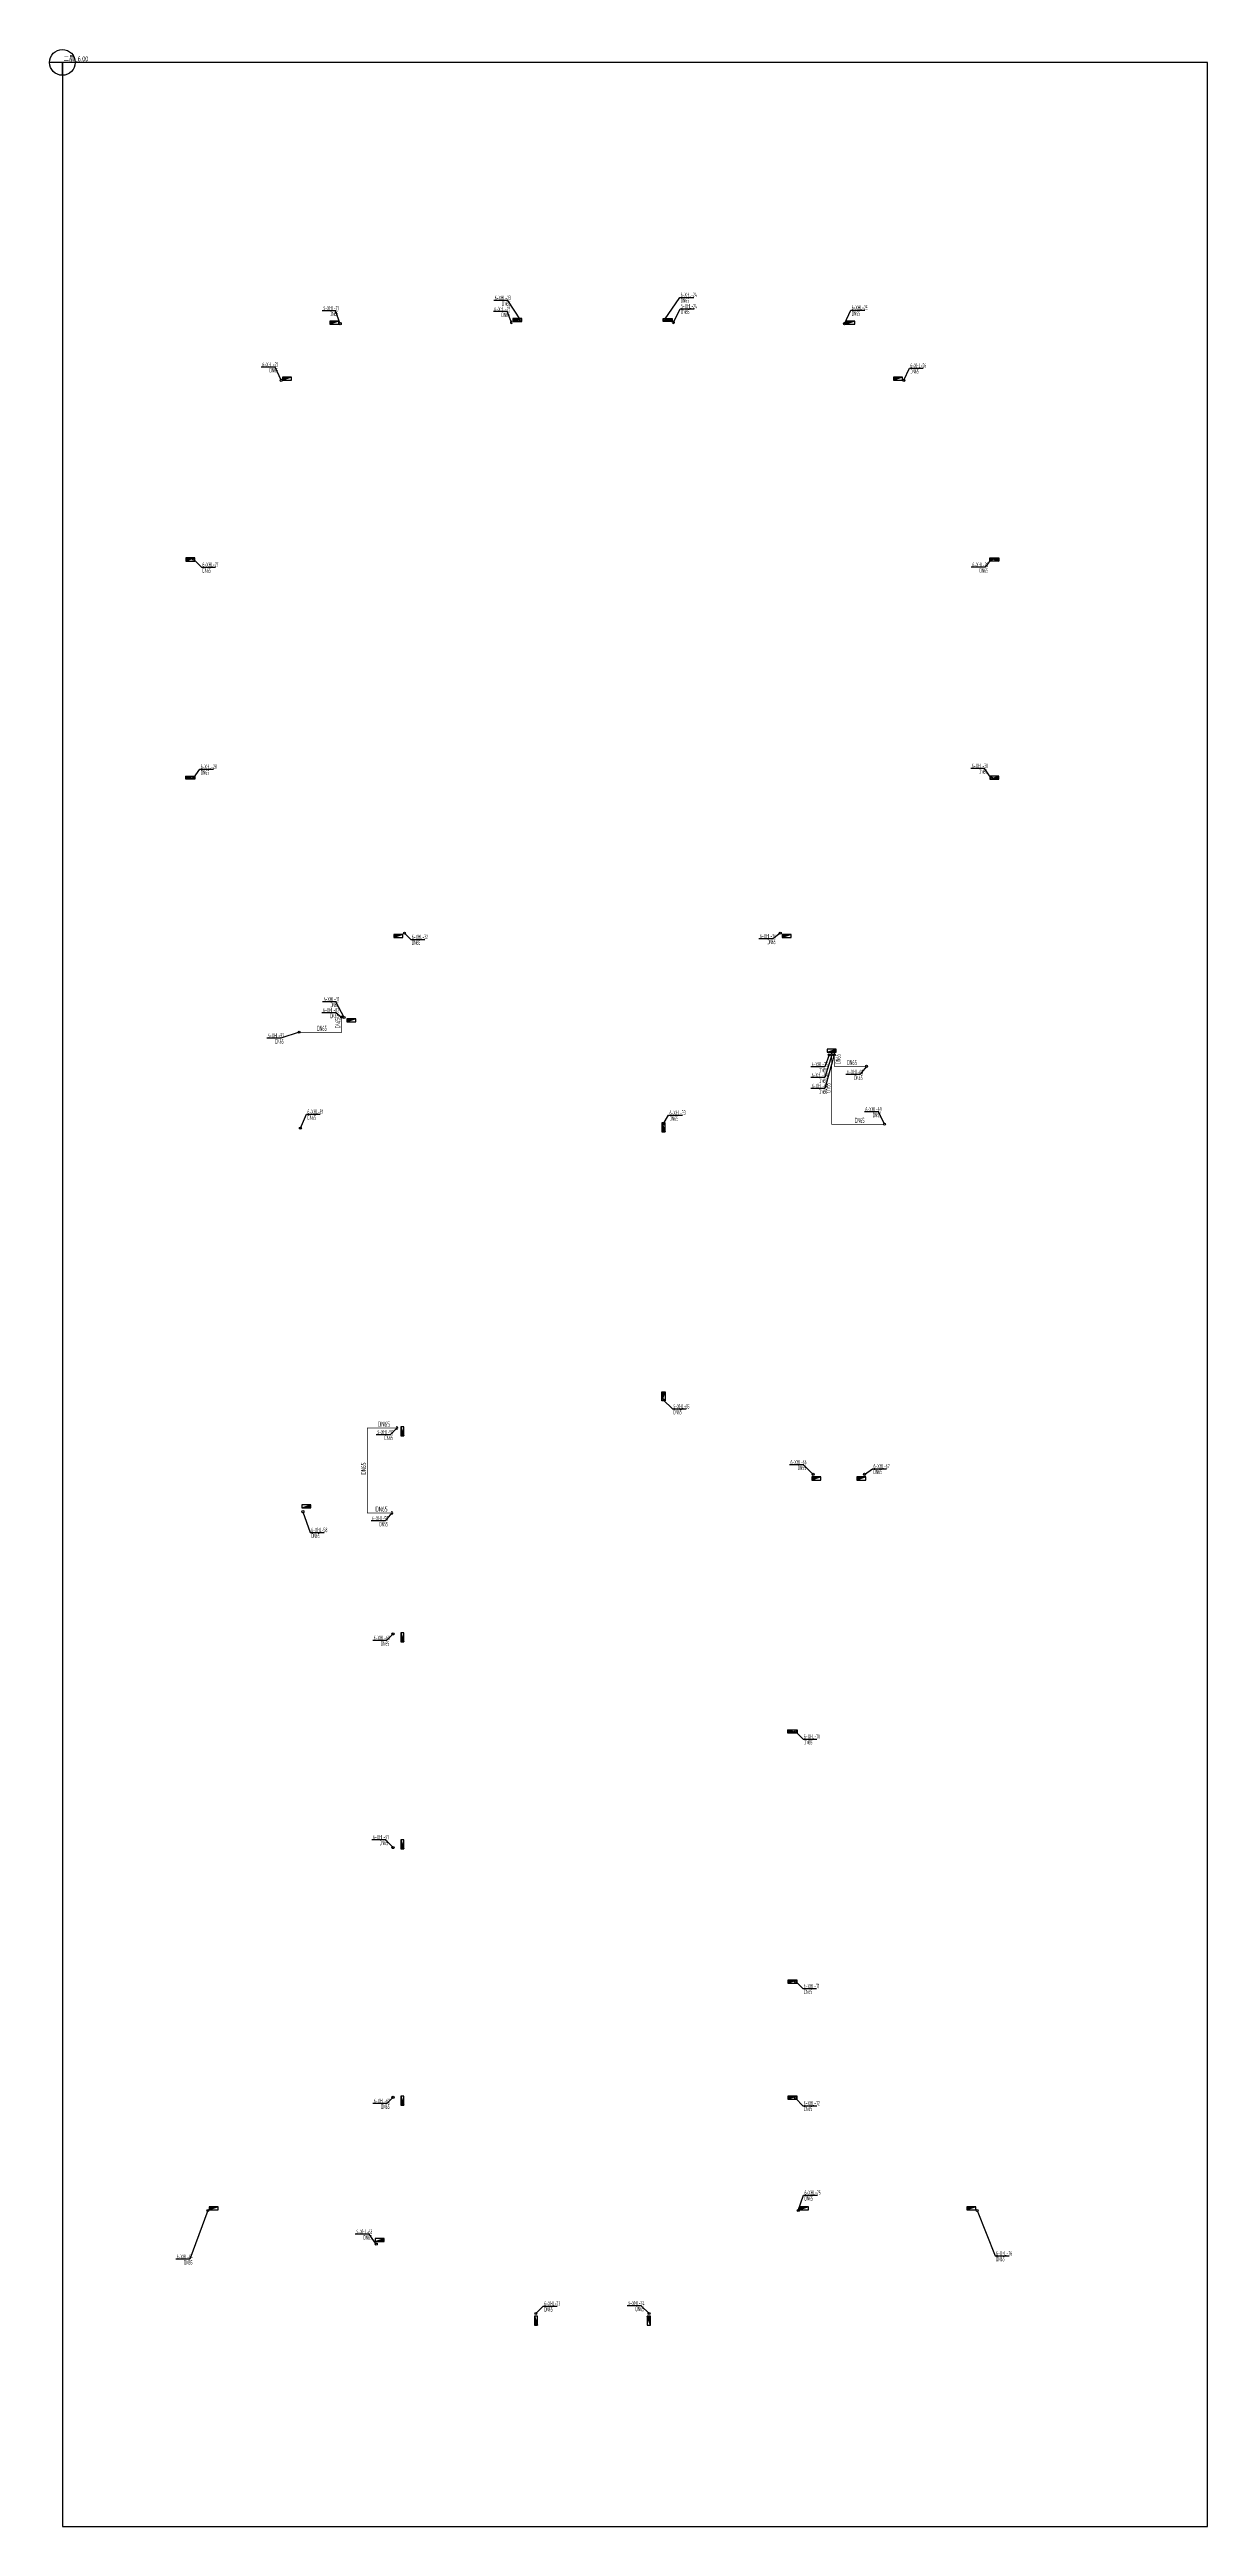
# Model space of a CAD drawing. Header units: millimetres. Extents: x -47741 to 42264, y -1159854 to 32416.
# Drawn here: x -47741 to 42264, y -826579 to -634136 of the extents above; entities that cross this region are included whole.
import ezdxf

# ---------------------------------------------------------------- set-up
doc = ezdxf.new("R2010")
doc.units = ezdxf.units.MM
doc.header["$LTSCALE"] = 1000
doc.layers.get('0').update_dxf_attribs({"linetype": 'CONTINUOUS'})
for name, color, linetype in [('DIM_消防', 3, 'CONTINUOUS'), ('EQUIP_消火栓', 7, 'CONTINUOUS'), ('PIPE-消防', 1, 'CONTINUOUS'), ('S-Xh_注释', 3, 'CONTINUOUS'), ('TEXT_消防', 7, 'CONTINUOUS'), ('VPIPE-消防', 1, 'CONTINUOUS')]:
    doc.layers.add(name, color=color, linetype=linetype)
doc.styles.add('_TWT_PIPEDN', font='GBENOR', dxfattribs={"width": 0.7, "height": 3.5, "bigfont": 'HZTXT'})
doc.styles.add('_TWT_SERIAL', font='GBENOR', dxfattribs={"width": 0.7, "height": 3.5, "bigfont": 'HZTXT'})
doc.styles.add('AUDIT_D_250914160146-2', font='GBENOR', dxfattribs={"width": 0.7, "height": 3.5, "bigfont": 'HZTXT'})

# ---------------------------------------------------------------- blocks, each defined once
blk = doc.blocks.new('Floorbase')
for p, q in [((0, 0), (-1000, 0)), ((0, -1000), (0, 0))]:
    blk.add_line(p, q)
blk.add_circle((0, 0), 1000)
at = {"style": '_TWT_PIPEDN', "width": 0.8}
blk.add_attdef('Elevation', (92, 81), '', height=400, dxfattribs=at)
blk = doc.blocks.new('$TwtSys$00000434')
for p, q in [((-0.5, 0.5), (-0.5, -0.5)), ((-0.5, -0.5), (0.5, 0.5)), ((0.5, 0.5), (-0.5, 0.5)), ((0.5, -0.5), (0.5, 0.5)), ((-0.5, -0.5), (0.5, -0.5))]:
    blk.add_line(p, q)
blk.add_solid([(0.5, -0.5), (0.5, 0.5), (-0.5, -0.5)])

msp = doc.modelspace()

# ---------------------------------------------------------------- hatches: boundary and pattern name
at = {"layer": 'PIPE-消防'}
for points in [[(-25040, -710486), (-25010, -710486), (-25010, -710516)], [(-25040, -710486), (-25040, -710516), (-25010, -710516)], [(13259, -713136), (13259, -713166), (13229, -713166)], [(13259, -713136), (13229, -713136), (13229, -713166)], [(13059, -717636), (13059, -717666), (13029, -717666)], [(13059, -717636), (13029, -717636), (13029, -717666)], [(-23041, -741236), (-23071, -741236), (-23071, -741206)], [(-23041, -741236), (-23041, -741206), (-23071, -741206)], [(-23041, -747836), (-23041, -747866), (-23071, -747866)], [(-23041, -747836), (-23071, -747836), (-23071, -747866)]]:
    msp.add_hatch(color=256, dxfattribs=at).paths.add_polyline_path(points)

# ---------------------------------------------------------------- linework, layer by layer
at = {"layer": 'DIM_消防'}
for p, q in [((-12128, -653633, -3000), (-13211, -653633, -3000)), ((-11141, -655136, -3000), (-12128, -653633, -3000)), ((59, -655136, -3000), (1249, -653389, -3000)), ((759, -655336), (1268, -654275)), ((1249, -653389, -3000), (2340, -653389, -3000)), ((1268, -654275), (2359, -654275)), ((-25500, -654429, -3000), (-26547, -654429, -3000)), ((-25140, -655436, -3000), (-25500, -654429, -3000)), ((-12160, -654501), (-13243, -654501)), ((-11841, -655336), (-12160, -654501)), ((14059, -655436), (14538, -654385)), ((14538, -654385), (15621, -654385)), ((-30192, -658808, -3000), (-31278, -658808, -3000)), ((-29741, -659836, -3000), (-30192, -658808, -3000)), ((18660, -659836, -3000), (19090, -658885, -3000)), ((19090, -658885, -3000), (20174, -658885, -3000)), ((-36541, -673736), (-35925, -674351)), ((-35925, -674351), (-34849, -674351)), ((24994, -674361), (23907, -674361)), ((25459, -673736), (24994, -674361)), ((-36541, -690736), (-36059, -690050)), ((-36059, -690050), (-34982, -690050)), ((24945, -689989), (23868, -689989)), ((25459, -690736), (24945, -689989)), ((-20141, -702786), (-19646, -703278)), ((-19646, -703278), (-18560, -703278)), ((8492, -703224), (7400, -703224)), ((9059, -702786), (8492, -703224)), ((-25475, -708119, -3000), (-26522, -708119, -3000)), ((-24840, -709336, -3000), (-25475, -708119, -3000)), ((-25480, -708976, 3000), (-26566, -708976, 3000)), ((-25040, -709336, 3000), (-25480, -708976, 3000)), ((-29759, -710944), (-30845, -710944)), ((-28341, -710486), (-29759, -710944)), ((12509, -713183), (11426, -713183)), ((12859, -712236), (12509, -713183)), ((13259, -712236, 3000), (12509, -714865)), ((13059, -712236, 3000), (12509, -714015)), ((15247, -713776), (14160, -713776)), ((15759, -713136), (15247, -713776)), ((12509, -714015), (11422, -714015)), ((12509, -714865), (11422, -714865)), ((-28241, -717936), (-27762, -716855)), ((-27762, -716855), (-26715, -716855)), ((-41, -717636), (383, -716941)), ((383, -716941), (1466, -716941)), ((16687, -716671), (15599, -716671)), ((17160, -717636), (16687, -716671)), ((-41, -739036), (672, -739748)), ((672, -739748), (1755, -739748)), ((-21259, -741755), (-22347, -741755)), ((-20741, -741236), (-21259, -741755)), ((10858, -744085), (9774, -744085)), ((11609, -744836), (10858, -744085)), ((15609, -744836), (16237, -744396)), ((16237, -744396), (17313, -744396)), ((-28041, -747736), (-27471, -749358)), ((-21659, -748455, -3000), (-22747, -748455, -3000)), ((-21141, -747836, -3000), (-21659, -748455, -3000)), ((-27471, -749358), (-26394, -749358)), ((-21542, -757738), (-22619, -757738)), ((-21041, -757236), (-21542, -757738)), ((10259, -764836), (10825, -765401)), ((10825, -765401), (11901, -765401)), ((-21638, -773226), (-22684, -773226)), ((-21041, -773836), (-21638, -773226)), ((10259, -784236), (10817, -784794)), ((10817, -784794), (11864, -784794)), ((-21522, -793718), (-22608, -793718)), ((-21041, -793236), (-21522, -793718)), ((10259, -793336), (10816, -793892)), ((10816, -793892), (11901, -793892)), ((-35441, -802036), (-36841, -805818)), ((10459, -802036), (10872, -800834)), ((10872, -800834), (11955, -800834)), ((24359, -802036, 3000), (25759, -805554)), ((-22898, -803872, -3000), (-23981, -803872, -3000)), ((-22341, -804636, -3000), (-22898, -803872, -3000)), ((-36841, -805818), (-37932, -805818)), ((25759, -805554), (26844, -805554)), ((-9941, -810036), (-9363, -809458)), ((-9363, -809458), (-8280, -809458)), ((-1743, -809434), (-2835, -809434)), ((-1141, -810036), (-1743, -809434))]:
    msp.add_line(p, q, dxfattribs=at)
at = {"layer": 'PIPE-消防', "const_width": 60}
for points in [[(-11841, -655336), (-11217, -655158)], [(759, -655336), (136, -655158)], [(-25040, -709336), (-25040, -710486)], [(-25040, -710486), (-28261, -710486)], [(13059, -717636), (13059, -712236)], [(13259, -713136), (13259, -712236)], [(15679, -713136), (13259, -713136)], [(17080, -717636), (13059, -717636)], [(-23041, -747836), (-23041, -741236)], [(-20741, -741236), (-23041, -741236)], [(-21141, -747836), (-23041, -747836)]]:
    msp.add_lwpolyline(points, dxfattribs=at)
at = {"layer": 'S-Xh_注释'}
msp.add_lwpolyline([(-46741, -826579), (42264, -826579), (42264, -635136), (-46741, -635136)], close=True, dxfattribs=at)
at = {"layer": 'VPIPE-消防'}
for centre in [(-25140, -655436), (-11141, -655136), (59, -655136), (14059, -655436), (-29741, -659836), (18660, -659836), (-36541, -673736), (25459, -673736), (-36541, -690736), (25459, -690736), (-20141, -702786), (9059, -702786), (-24840, -709336), (-28341, -710486), (12859, -712236), (15759, -713136), (-41, -717636), (17160, -717636), (-28241, -717936), (-41, -739036), (11609, -744836), (15609, -744836), (-28041, -747736), (-21041, -757236), (10259, -764836), (-21041, -773836), (10259, -784236), (-21041, -793236), (10259, -793336), (-35441, -802036), (10459, -802036), (24359, -802036), (-22341, -804636), (-9941, -810036), (-1141, -810036)]:
    msp.add_circle(centre, 80, dxfattribs=at)
for centre, start, end in [((-11841, -655336), 60.9454, 330.9454), ((759, -655336), 209.05454, 119.05454), ((-25040, -709336), 315, 225), ((13059, -712236), 315, 225), ((13259, -712236), 315, 225), ((-20741, -741236), 225, 135), ((-21141, -747836), 225, 135)]:
    msp.add_arc(centre, 80, start, end, dxfattribs=at)

# ---------------------------------------------------------------- block references
at = {"layer": 'EQUIP_消火栓', "yscale": 240, "zscale": 700}
for p, xscale, rotation in [((-25591, -655356), 700, 180), ((-11391, -655156), 700, 180), ((309, -655156), -700, 180), ((14509, -655356), 700, 180), ((-29291, -659706), 700, 180), ((18209, -659706), 700, 180), ((-36791, -673756), 700, 180), ((25709, -673756), -700, 180), ((-20641, -703006), 700, 180), ((9559, -703006), 700, 180), ((-24291, -709556), 700, 180), ((-21, -717886), 700, 270), ((-21, -738786), -700, 270), ((-20321, -741486), 700, 270), ((11859, -745156), 700, 180), ((15359, -745156), 700, 180), ((-20321, -757486), 700, 270), ((10009, -764816), -700, 359.9999999999999), ((-20321, -773586), 700, 270), ((10009, -784256), 700, 180), ((-20321, -793486), 700, 270), ((10009, -793256), 700, 179.9999999999999), ((-34991, -801856), 700, 180), ((10909, -801856), 700, 180), ((23909, -801856), 700, 180), ((-9921, -810586), 700, 270), ((-1161, -810586), 700, 89.99999999999999)]:
    msp.add_blockref('$TwtSys$00000434', p, dxfattribs=dict(at, xscale=xscale, rotation=rotation))
for p, xscale in [((-36791, -690716), -700), ((25709, -690716), 700), ((13059, -711916), 700), ((-27791, -747316), 700), ((-22091, -804316), 700)]:
    msp.add_blockref('$TwtSys$00000434', p, dxfattribs=dict(at, xscale=xscale))
at = {"layer": 'S-Xh_注释', "color": 0}
msp.add_blockref('Floorbase', (-46741, -635136), dxfattribs=at).add_auto_attribs({'Elevation': '二层_6.00'})

# ---------------------------------------------------------------- texts
at = {"layer": 'DIM_消防', "color": 7, "style": '_TWT_SERIAL', "width": 0.56}
for s, p in [('6-XHL-21', (-26462, -654403, -3000)), ('6-XHL-23', (-13162, -654474)), ('6-XHL-23', (-13129, -653607, -3000)), ('DN65', (-12576, -654053, -3000)), ('6-XHL-24', (1319, -653362, -3000)), ('DN65', (1319, -653809, -3000)), ('6-XHL-24', (1338, -654249)), ('6-XHL-25', (14608, -654359)), ('DN65', (-25948, -654849, -3000)), ('DN65', (-12608, -654921)), ('DN65', (1338, -654695)), ('DN65', (14608, -654805)), ('6-XHL-22', (-31197, -658782, -3000)), ('DN65', (-30640, -659228, -3000)), ('6-XHL-26', (19160, -658859, -3000)), ('DN65', (19160, -659305, -3000)), ('6-XHL-27', (-35855, -674325)), ('DN65', (-35855, -674771)), ('6-XHL-29', (23988, -674334)), ('DN65', (24547, -674781)), ('6-XHL-28', (-35989, -690024)), ('DN65', (-35989, -690470)), ('6-XHL-30', (23951, -689963)), ('DN65', (24497, -690409)), ('6-XHL-32', (-19576, -703251)), ('DN65', (-19576, -703698)), ('6-XHL-34', (7481, -703197)), ('DN65', (8044, -703644)), ('6-XHL-31', (-26437, -708093, -3000)), ('DN65', (-25923, -708539, -3000)), ('6-XHL-82', (-26484, -708949, 3000)), ('DN65', (-25928, -709396, 3000)), ('6-XHL-82', (-30763, -710917)), ('DN65', (-30207, -711364)), ('6-XHL-69', (11503, -713989)), ('6-XHL-35', (11508, -713157)), ('DN65', (12062, -713603)), ('6-XHL-68', (14253, -713749)), ('DN65', (14800, -714196)), ('6-XHL-68', (11515, -714839)), ('DN65', (12062, -714435)), ('DN65', (12062, -715285)), ('6-XHL-81', (-27692, -716828)), ('DN65', (-27692, -717275)), ('6-XHL-33', (453, -716915)), ('DN65', (453, -717361)), ('6-XHL-69', (15681, -716645)), ('DN65', (16239, -717091)), ('6-XHL-65', (742, -739722)), ('DN65', (742, -740168)), ('6-XHL-59', (-22265, -741729)), ('DN65', (-21707, -742175)), ('6-XHL-66', (9855, -744058)), ('DN65', (10410, -744505)), ('6-XHL-67', (16307, -744370)), ('DN65', (16307, -744816)), ('6-XHL-59', (-22665, -748429, -3000)), ('DN65', (-22107, -748875, -3000)), ('6-XHL-58', (-27401, -749331)), ('DN65', (-27401, -749778)), ('6-XHL-60', (-22537, -757711)), ('DN65', (-21990, -758158)), ('6-XHL-70', (10895, -765375)), ('DN65', (10895, -765821)), ('6-XHL-61', (-22599, -773200)), ('DN65', (-22085, -773646)), ('6-XHL-71', (10887, -784767)), ('DN65', (10887, -785214)), ('6-XHL-62', (-22527, -793692)), ('DN65', (-21970, -794138)), ('6-XHL-72', (10886, -793866)), ('DN65', (10886, -794312)), ('6-XHL-75', (10942, -800808)), ('DN65', (10942, -801254)), ('6-XHL-63', (-23899, -803846, -3000)), ('DN65', (-23346, -804292, -3000)), ('6-XHL-64', (-37851, -805792)), ('DN65', (-37288, -806238)), ('6-XHL-76', (25829, -805528)), ('DN65', (25829, -805974)), ('6-XHL-73', (-9293, -809432)), ('DN65', (-9293, -809878)), ('6-XHL-74', (-2754, -809407)), ('DN65', (-2191, -809854))]:
    msp.add_text(s, height=350, dxfattribs=at).set_placement(p)
at = {"layer": 'TEXT_消防'}
for style, width, p in [('_TWT_PIPEDN', 0.56, (-26946, -710386)), ('_TWT_PIPEDN', 0.56, (14253, -713036)), ('_TWT_PIPEDN', 0.56, (14854, -717536)), ('AUDIT_D_250914160146-2', 0.7, (-22210, -741136)), ('AUDIT_D_250914160146-2', 0.7, (-22410, -747736))]:
    msp.add_text('DN65', height=400, dxfattribs=dict(at, style=style, width=width)).set_placement(p)
for style, width, p in [('_TWT_PIPEDN', 0.56, (-25140, -710167)), ('_TWT_PIPEDN', 0.56, (13759, -712942)), ('_TWT_PIPEDN', 0.56, (12959, -715192)), ('AUDIT_D_250914160146-2', 0.7, (-23141, -744856))]:
    msp.add_text('DN65', height=400, rotation=90, dxfattribs=dict(at, style=style, width=width)).set_placement(p)

doc.saveas('drawing.dxf')
